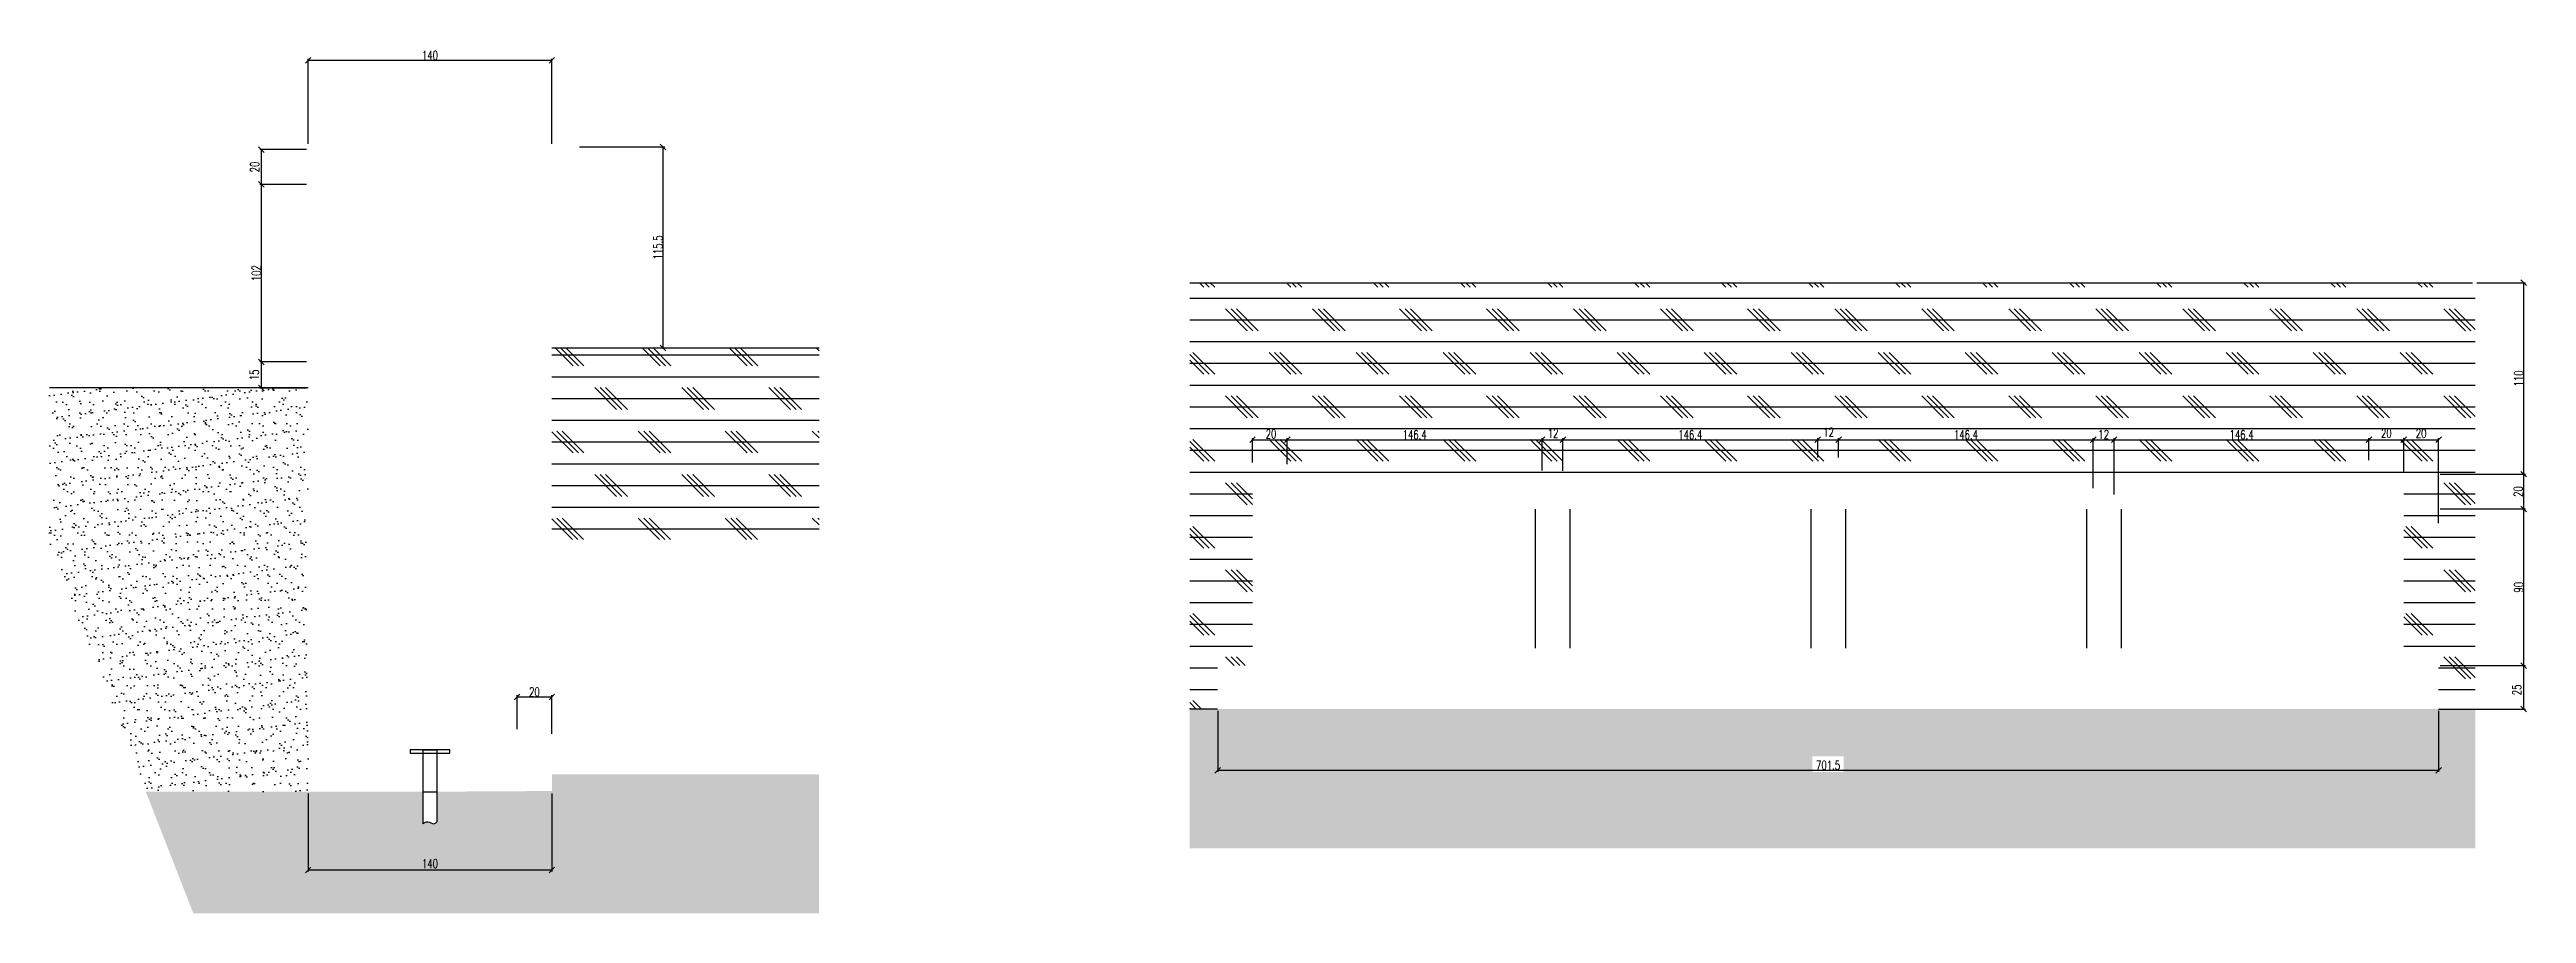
# Model space of a CAD drawing. Extents: x 307 to 786, y -197 to -94.
# Drawn here: x 750.57 to 786.15, y -106.8 to -94.39 of the extents above; entities that cross this region are included whole.
import ezdxf

# ---------------------------------------------------------------- set-up
doc = ezdxf.new("R2010")
doc.units = 0
doc.header["$LTSCALE"] = 0.5
doc.header["$MEASUREMENT"] = 0
doc.layers.get('DEFPOINTS').update_dxf_attribs({"linetype": 'CONTINUOUS'})
doc.layers.add('COTATION', color=7, linetype='CONTINUOUS')
doc.styles.add('ROMANS8', font='romans.shx', dxfattribs={"width": 0.7})
doc.dimstyles.new('I84 1-20 cm', dxfattribs={"dimscale": 0.4, "dimtxt": 0.32, "dimasz": 0.2, "dimexe": 0.06, "dimexo": 0.06, "dimgap": 0.02, "dimtad": 1, "dimdec": 1, "dimlfac": 40, "dimzin": 9, "dimdsep": 46, "dimtxsty": 'ROMANS8', "dimblk": 'OBLIQUE', "dimcen": 0.09, "dimclrd": 256, "dimclre": 256, "dimclrt": 1, "dimadec": 0, "dimazin": 0, "dimtfac": 1, "dimtdec": 1, "dimtofl": 0, "dimtmove": 2, "dimatfit": 3, "dimfxl": 3, "dimfxlon": 1, "dimtolj": 1, "dimtzin": 0, "dimarcsym": 0})
pattern_1 = [(37.5, (106.0535, 28.09576), (-0.00787417, 0.24085297), [0, -0.19, 0, -0.2125, 0, -0.203125]), (7.5, (106.0535, 28.09576), (0.22122209, 0.35276826), [0, -0.1025, 0, -0.17125, 0, -0.065625]), (327.5, (105.89975, 28.09576), (0.38926773, 0.00070738), [0, -0.0625, 0, -0.225, 0, -0.29375]), (317.5, (105.89975, 28.09576), (0.37576583, 0.10970945), [0, -0.03125, 0, -0.1475, 0, -0.16875])]

msp = doc.modelspace()

# ---------------------------------------------------------------- blocks, each defined once
blk = doc.blocks.new('_Oblique')
at = {"layer": 'COTATION', "color": 0, "lineweight": -2}
blk.add_line((-0.5, -0.5), (0.5, 0.5), dxfattribs=at)
blk = doc.blocks.new('*D782')
at = {"layer": 'COTATION', "lineweight": -2, "transparency": 16777216}
for p, q in [((754.281, -105.077), (754.281, -106.202)), ((757.781, -105.077), (757.781, -106.202)), ((754.281, -106.178), (757.781, -106.178))]:
    blk.add_line(p, q, dxfattribs=at)
at = {"layer": 'DEFPOINTS', "color": 0, "transparency": 16777216}
for p in [(754.281, -105.053), (757.781, -105.053), (757.781, -106.178)]:
    blk.add_point(p, dxfattribs=at)
at = {"layer": 'COTATION', "lineweight": -2, "transparency": 16777216, "xscale": 0.08000000000000002, "yscale": 0.08000000000000002, "zscale": 0.08000000000000002, "rotation": 180}
blk.add_blockref('_Oblique', (754.281, -106.178), dxfattribs=at)
at = {"layer": 'COTATION', "lineweight": -2, "transparency": 16777216, "xscale": 0.08000000000000002, "yscale": 0.08000000000000002, "zscale": 0.08000000000000002}
blk.add_blockref('_Oblique', (757.781, -106.178), dxfattribs=at)
at = {"layer": 'COTATION', "color": 1, "transparency": 16777216, "insert": (756.031, -106.086), "char_height": 0.128, "attachment_point": 5, "style": 'ROMANS8'}
blk.add_mtext('\\A1;140', dxfattribs=at)
blk = doc.blocks.new('*D783')
at = {"layer": 'COTATION', "lineweight": -2, "transparency": 16777216}
for p, q in [((754.257, -98.878), (753.584, -98.878)), ((753.608, -99.253), (753.608, -98.878)), ((754.257, -99.253), (753.584, -99.253))]:
    blk.add_line(p, q, dxfattribs=at)
at = {"layer": 'DEFPOINTS', "color": 0, "transparency": 16777216}
for p in [(753.608, -98.878), (754.281, -98.878), (754.281, -99.253)]:
    blk.add_point(p, dxfattribs=at)
at = {"layer": 'COTATION', "lineweight": -2, "transparency": 16777216, "xscale": 0.08000000000000002, "yscale": 0.08000000000000002, "zscale": 0.08000000000000002}
for p, rotation in [((753.608, -98.878), 90), ((753.608, -99.253), 270)]:
    blk.add_blockref('_Oblique', p, dxfattribs=dict(at, rotation=rotation))
at = {"layer": 'COTATION', "color": 1, "transparency": 16777216, "insert": (753.508, -99.065), "char_height": 0.128, "attachment_point": 5, "rotation": 90, "style": 'ROMANS8'}
blk.add_mtext('\\A1;15', dxfattribs=at)
blk = doc.blocks.new('*D784')
at = {"layer": 'COTATION', "lineweight": -2, "transparency": 16777216}
for p, q in [((754.257, -96.328), (753.584, -96.328)), ((753.608, -98.878), (753.608, -96.328)), ((754.257, -98.878), (753.584, -98.878))]:
    blk.add_line(p, q, dxfattribs=at)
at = {"layer": 'DEFPOINTS', "color": 0, "transparency": 16777216}
for p in [(753.608, -96.328), (754.281, -96.328), (754.281, -98.878)]:
    blk.add_point(p, dxfattribs=at)
at = {"layer": 'COTATION', "lineweight": -2, "transparency": 16777216, "xscale": 0.08000000000000002, "yscale": 0.08000000000000002, "zscale": 0.08000000000000002}
for p, rotation in [((753.608, -96.328), 90), ((753.608, -98.878), 270)]:
    blk.add_blockref('_Oblique', p, dxfattribs=dict(at, rotation=rotation))
at = {"layer": 'COTATION', "color": 1, "transparency": 16777216, "insert": (753.536, -97.603), "char_height": 0.128, "attachment_point": 5, "rotation": 90, "style": 'ROMANS8'}
blk.add_mtext('\\A1;102', dxfattribs=at)
blk = doc.blocks.new('*D785')
at = {"layer": 'COTATION', "lineweight": -2, "transparency": 16777216}
for p, q in [((754.257, -95.828), (753.584, -95.828)), ((753.608, -96.328), (753.608, -95.828)), ((754.257, -96.328), (753.584, -96.328))]:
    blk.add_line(p, q, dxfattribs=at)
at = {"layer": 'DEFPOINTS', "color": 0, "transparency": 16777216}
for p in [(753.608, -95.828), (754.281, -95.828), (754.281, -96.328)]:
    blk.add_point(p, dxfattribs=at)
at = {"layer": 'COTATION', "lineweight": -2, "transparency": 16777216, "xscale": 0.08000000000000002, "yscale": 0.08000000000000002, "zscale": 0.08000000000000002}
for p, rotation in [((753.608, -95.828), 90), ((753.608, -96.328), 270)]:
    blk.add_blockref('_Oblique', p, dxfattribs=dict(at, rotation=rotation))
at = {"layer": 'COTATION', "color": 1, "transparency": 16777216, "insert": (753.513, -96.078), "char_height": 0.128, "attachment_point": 5, "rotation": 90, "style": 'ROMANS8'}
blk.add_mtext('\\A1;20', dxfattribs=at)
blk = doc.blocks.new('*D786')
at = {"layer": 'COTATION', "lineweight": -2, "transparency": 16777216}
for p, q in [((754.281, -95.746), (754.281, -94.522)), ((757.781, -94.546), (754.281, -94.546)), ((757.781, -95.746), (757.781, -94.522))]:
    blk.add_line(p, q, dxfattribs=at)
at = {"layer": 'DEFPOINTS', "color": 0, "transparency": 16777216}
for p in [(754.281, -94.546), (754.281, -95.828), (757.781, -95.79)]:
    blk.add_point(p, dxfattribs=at)
at = {"layer": 'COTATION', "lineweight": -2, "transparency": 16777216, "xscale": 0.08000000000000002, "yscale": 0.08000000000000002, "zscale": 0.08000000000000002, "rotation": 180}
blk.add_blockref('_Oblique', (754.281, -94.546), dxfattribs=at)
at = {"layer": 'COTATION', "lineweight": -2, "transparency": 16777216, "xscale": 0.08000000000000002, "yscale": 0.08000000000000002, "zscale": 0.08000000000000002}
blk.add_blockref('_Oblique', (757.781, -94.546), dxfattribs=at)
at = {"layer": 'COTATION', "color": 1, "transparency": 16777216, "insert": (756.031, -94.474), "char_height": 0.128, "attachment_point": 5, "style": 'ROMANS8'}
blk.add_mtext('\\A1;140', dxfattribs=at)
blk = doc.blocks.new('*D787')
at = {"layer": 'COTATION', "lineweight": -2, "transparency": 16777216}
for p, q in [((758.178, -95.79), (759.402, -95.79)), ((759.378, -98.678), (759.378, -95.79)), ((758.178, -98.678), (759.402, -98.678))]:
    blk.add_line(p, q, dxfattribs=at)
at = {"layer": 'DEFPOINTS', "color": 0, "transparency": 16777216}
for p in [(757.781, -95.79), (759.378, -95.79), (757.781, -98.678)]:
    blk.add_point(p, dxfattribs=at)
at = {"layer": 'COTATION', "lineweight": -2, "transparency": 16777216, "xscale": 0.08000000000000002, "yscale": 0.08000000000000002, "zscale": 0.08000000000000002}
for p, rotation in [((759.378, -95.79), 90), ((759.378, -98.678), 270)]:
    blk.add_blockref('_Oblique', p, dxfattribs=dict(at, rotation=rotation))
at = {"layer": 'COTATION', "color": 1, "transparency": 16777216, "insert": (759.306, -97.234), "char_height": 0.128, "attachment_point": 5, "rotation": 90, "style": 'ROMANS8'}
blk.add_mtext('\\A1;115.5', dxfattribs=at)
blk = doc.blocks.new('*D788')
at = {"layer": 'COTATION', "lineweight": -2, "transparency": 16777216}
for p, q in [((767.846, -100.322), (767.846, -99.972)), ((768.346, -100.325), (768.346, -99.972)), ((767.846, -99.996), (768.346, -99.996))]:
    blk.add_line(p, q, dxfattribs=at)
at = {"layer": 'DEFPOINTS', "color": 0, "transparency": 16777216}
for p in [(768.346, -99.996), (767.846, -100.346), (768.346, -100.349)]:
    blk.add_point(p, dxfattribs=at)
at = {"layer": 'COTATION', "lineweight": -2, "transparency": 16777216, "xscale": 0.08000000000000002, "yscale": 0.08000000000000002, "zscale": 0.08000000000000002, "rotation": 180}
blk.add_blockref('_Oblique', (767.846, -99.996), dxfattribs=at)
at = {"layer": 'COTATION', "lineweight": -2, "transparency": 16777216, "xscale": 0.08000000000000002, "yscale": 0.08000000000000002, "zscale": 0.08000000000000002}
blk.add_blockref('_Oblique', (768.346, -99.996), dxfattribs=at)
at = {"layer": 'COTATION', "color": 1, "transparency": 16777216, "insert": (768.112, -99.913), "char_height": 0.128, "attachment_point": 5, "style": 'ROMANS8'}
blk.add_mtext('\\A1;20', dxfattribs=at)
blk = doc.blocks.new('*D789')
at = {"layer": 'COTATION', "lineweight": -2, "transparency": 16777216}
for p, q in [((768.346, -100.345), (768.346, -99.972)), ((772.005, -100.182), (772.005, -99.972)), ((768.346, -99.996), (772.005, -99.996))]:
    blk.add_line(p, q, dxfattribs=at)
at = {"layer": 'DEFPOINTS', "color": 0, "transparency": 16777216}
for p in [(772.005, -99.996), (772.005, -100.206), (768.346, -100.369)]:
    blk.add_point(p, dxfattribs=at)
at = {"layer": 'COTATION', "lineweight": -2, "transparency": 16777216, "xscale": 0.08000000000000002, "yscale": 0.08000000000000002, "zscale": 0.08000000000000002, "rotation": 180}
blk.add_blockref('_Oblique', (768.346, -99.996), dxfattribs=at)
at = {"layer": 'COTATION', "lineweight": -2, "transparency": 16777216, "xscale": 0.08000000000000002, "yscale": 0.08000000000000002, "zscale": 0.08000000000000002}
blk.add_blockref('_Oblique', (772.005, -99.996), dxfattribs=at)
at = {"layer": 'COTATION', "color": 1, "transparency": 16777216, "insert": (770.175, -99.924), "char_height": 0.128, "attachment_point": 5, "style": 'ROMANS8'}
blk.add_mtext('\\A1;146.4', dxfattribs=at)
blk = doc.blocks.new('*D790')
at = {"layer": 'COTATION', "lineweight": -2, "transparency": 16777216}
for p, q in [((772.005, -100.439), (772.005, -99.972)), ((772.305, -100.442), (772.305, -99.972)), ((772.005, -99.996), (772.305, -99.996))]:
    blk.add_line(p, q, dxfattribs=at)
at = {"layer": 'DEFPOINTS', "color": 0, "transparency": 16777216}
for p in [(772.305, -99.996), (772.005, -100.463), (772.305, -100.466)]:
    blk.add_point(p, dxfattribs=at)
at = {"layer": 'COTATION', "lineweight": -2, "transparency": 16777216, "xscale": 0.08000000000000002, "yscale": 0.08000000000000002, "zscale": 0.08000000000000002, "rotation": 180}
blk.add_blockref('_Oblique', (772.005, -99.996), dxfattribs=at)
at = {"layer": 'COTATION', "lineweight": -2, "transparency": 16777216, "xscale": 0.08000000000000002, "yscale": 0.08000000000000002, "zscale": 0.08000000000000002}
blk.add_blockref('_Oblique', (772.305, -99.996), dxfattribs=at)
at = {"layer": 'COTATION', "color": 1, "transparency": 16777216, "insert": (772.164, -99.904), "char_height": 0.128, "attachment_point": 5, "style": 'ROMANS8'}
blk.add_mtext('\\A1;12', dxfattribs=at)
blk = doc.blocks.new('*D791')
at = {"layer": 'COTATION', "lineweight": -2, "transparency": 16777216}
for p, q in [((772.305, -100.442), (772.305, -99.972)), ((775.965, -100.252), (775.965, -99.972)), ((772.305, -99.996), (775.965, -99.996))]:
    blk.add_line(p, q, dxfattribs=at)
at = {"layer": 'DEFPOINTS', "color": 0, "transparency": 16777216}
for p in [(775.965, -99.996), (775.965, -100.276), (772.305, -100.466)]:
    blk.add_point(p, dxfattribs=at)
at = {"layer": 'COTATION', "lineweight": -2, "transparency": 16777216, "xscale": 0.08000000000000002, "yscale": 0.08000000000000002, "zscale": 0.08000000000000002, "rotation": 180}
blk.add_blockref('_Oblique', (772.305, -99.996), dxfattribs=at)
at = {"layer": 'COTATION', "lineweight": -2, "transparency": 16777216, "xscale": 0.08000000000000002, "yscale": 0.08000000000000002, "zscale": 0.08000000000000002}
blk.add_blockref('_Oblique', (775.965, -99.996), dxfattribs=at)
at = {"layer": 'COTATION', "color": 1, "transparency": 16777216, "insert": (774.135, -99.924), "char_height": 0.128, "attachment_point": 5, "style": 'ROMANS8'}
blk.add_mtext('\\A1;146.4', dxfattribs=at)
blk = doc.blocks.new('*D792')
at = {"layer": 'COTATION', "lineweight": -2, "transparency": 16777216}
for p, q in [((775.965, -100.116), (775.965, -99.972)), ((776.265, -100.116), (776.265, -99.972)), ((775.965, -99.996), (776.265, -99.996))]:
    blk.add_line(p, q, dxfattribs=at)
at = {"layer": 'DEFPOINTS', "color": 0, "transparency": 16777216}
for p in [(775.965, -100.276), (776.265, -99.996), (776.265, -100.276)]:
    blk.add_point(p, dxfattribs=at)
at = {"layer": 'COTATION', "lineweight": -2, "transparency": 16777216, "xscale": 0.08000000000000002, "yscale": 0.08000000000000002, "zscale": 0.08000000000000002, "rotation": 180}
blk.add_blockref('_Oblique', (775.965, -99.996), dxfattribs=at)
at = {"layer": 'COTATION', "lineweight": -2, "transparency": 16777216, "xscale": 0.08000000000000002, "yscale": 0.08000000000000002, "zscale": 0.08000000000000002}
blk.add_blockref('_Oblique', (776.265, -99.996), dxfattribs=at)
at = {"layer": 'COTATION', "color": 1, "transparency": 16777216, "insert": (776.122, -99.888), "char_height": 0.128, "attachment_point": 5, "style": 'ROMANS8'}
blk.add_mtext('\\A1;12', dxfattribs=at)
blk = doc.blocks.new('*D793')
at = {"layer": 'COTATION', "lineweight": -2, "transparency": 16777216}
for p, q in [((776.265, -100.252), (776.265, -99.972)), ((779.924, -100.692), (779.924, -99.972)), ((776.265, -99.996), (779.924, -99.996))]:
    blk.add_line(p, q, dxfattribs=at)
at = {"layer": 'DEFPOINTS', "color": 0, "transparency": 16777216}
for p in [(776.265, -100.276), (779.924, -99.996), (779.924, -100.716)]:
    blk.add_point(p, dxfattribs=at)
at = {"layer": 'COTATION', "lineweight": -2, "transparency": 16777216, "xscale": 0.08000000000000002, "yscale": 0.08000000000000002, "zscale": 0.08000000000000002, "rotation": 180}
blk.add_blockref('_Oblique', (776.265, -99.996), dxfattribs=at)
at = {"layer": 'COTATION', "lineweight": -2, "transparency": 16777216, "xscale": 0.08000000000000002, "yscale": 0.08000000000000002, "zscale": 0.08000000000000002}
blk.add_blockref('_Oblique', (779.924, -99.996), dxfattribs=at)
at = {"layer": 'COTATION', "color": 1, "transparency": 16777216, "insert": (778.095, -99.924), "char_height": 0.128, "attachment_point": 5, "style": 'ROMANS8'}
blk.add_mtext('\\A1;146.4', dxfattribs=at)
blk = doc.blocks.new('*D794')
at = {"layer": 'COTATION', "lineweight": -2, "transparency": 16777216}
for p, q in [((779.924, -100.692), (779.924, -99.972)), ((780.224, -100.784), (780.224, -99.972)), ((779.924, -99.996), (780.224, -99.996))]:
    blk.add_line(p, q, dxfattribs=at)
at = {"layer": 'DEFPOINTS', "color": 0, "transparency": 16777216}
for p in [(780.224, -99.996), (779.924, -100.716), (780.224, -100.808)]:
    blk.add_point(p, dxfattribs=at)
at = {"layer": 'COTATION', "lineweight": -2, "transparency": 16777216, "xscale": 0.08000000000000002, "yscale": 0.08000000000000002, "zscale": 0.08000000000000002, "rotation": 180}
blk.add_blockref('_Oblique', (779.924, -99.996), dxfattribs=at)
at = {"layer": 'COTATION', "lineweight": -2, "transparency": 16777216, "xscale": 0.08000000000000002, "yscale": 0.08000000000000002, "zscale": 0.08000000000000002}
blk.add_blockref('_Oblique', (780.224, -99.996), dxfattribs=at)
at = {"layer": 'COTATION', "color": 1, "transparency": 16777216, "insert": (780.074, -99.921), "char_height": 0.128, "attachment_point": 5, "style": 'ROMANS8'}
blk.add_mtext('\\A1;12', dxfattribs=at)
blk = doc.blocks.new('*D795')
at = {"layer": 'COTATION', "lineweight": -2, "transparency": 16777216}
for p, q in [((780.224, -100.784), (780.224, -99.972)), ((783.884, -100.288), (783.884, -99.972)), ((780.224, -99.996), (783.884, -99.996))]:
    blk.add_line(p, q, dxfattribs=at)
at = {"layer": 'DEFPOINTS', "color": 0, "transparency": 16777216}
for p in [(783.884, -99.996), (783.884, -100.312), (780.224, -100.808)]:
    blk.add_point(p, dxfattribs=at)
at = {"layer": 'COTATION', "lineweight": -2, "transparency": 16777216, "xscale": 0.08000000000000002, "yscale": 0.08000000000000002, "zscale": 0.08000000000000002, "rotation": 180}
blk.add_blockref('_Oblique', (780.224, -99.996), dxfattribs=at)
at = {"layer": 'COTATION', "lineweight": -2, "transparency": 16777216, "xscale": 0.08000000000000002, "yscale": 0.08000000000000002, "zscale": 0.08000000000000002}
blk.add_blockref('_Oblique', (783.884, -99.996), dxfattribs=at)
at = {"layer": 'COTATION', "color": 1, "transparency": 16777216, "insert": (782.054, -99.924), "char_height": 0.128, "attachment_point": 5, "style": 'ROMANS8'}
blk.add_mtext('\\A1;146.4', dxfattribs=at)
blk = doc.blocks.new('*D796')
at = {"layer": 'COTATION', "lineweight": -2, "transparency": 16777216}
for p, q in [((783.884, -100.288), (783.884, -99.972)), ((784.384, -100.452), (784.384, -99.972)), ((783.884, -99.996), (784.384, -99.996))]:
    blk.add_line(p, q, dxfattribs=at)
at = {"layer": 'DEFPOINTS', "color": 0, "transparency": 16777216}
for p in [(783.884, -100.312), (784.384, -99.996), (784.384, -100.476)]:
    blk.add_point(p, dxfattribs=at)
at = {"layer": 'COTATION', "lineweight": -2, "transparency": 16777216, "xscale": 0.08000000000000002, "yscale": 0.08000000000000002, "zscale": 0.08000000000000002, "rotation": 180}
blk.add_blockref('_Oblique', (783.884, -99.996), dxfattribs=at)
at = {"layer": 'COTATION', "lineweight": -2, "transparency": 16777216, "xscale": 0.08000000000000002, "yscale": 0.08000000000000002, "zscale": 0.08000000000000002}
blk.add_blockref('_Oblique', (784.384, -99.996), dxfattribs=at)
at = {"layer": 'COTATION', "color": 1, "transparency": 16777216, "insert": (784.134, -99.902), "char_height": 0.128, "attachment_point": 5, "style": 'ROMANS8'}
blk.add_mtext('\\A1;20', dxfattribs=at)
blk = doc.blocks.new('*D802')
at = {"layer": 'COTATION', "lineweight": -2, "transparency": 16777216}
for p, q in [((784.384, -100.452), (784.384, -99.972)), ((784.884, -101.196), (784.884, -99.972)), ((784.384, -99.996), (784.884, -99.996))]:
    blk.add_line(p, q, dxfattribs=at)
at = {"layer": 'DEFPOINTS', "color": 0, "transparency": 16777216}
for p in [(784.884, -99.996), (784.384, -100.476), (784.884, -101.228)]:
    blk.add_point(p, dxfattribs=at)
at = {"layer": 'COTATION', "lineweight": -2, "transparency": 16777216, "xscale": 0.08000000000000002, "yscale": 0.08000000000000002, "zscale": 0.08000000000000002, "rotation": 180}
blk.add_blockref('_Oblique', (784.384, -99.996), dxfattribs=at)
at = {"layer": 'COTATION', "lineweight": -2, "transparency": 16777216, "xscale": 0.08000000000000002, "yscale": 0.08000000000000002, "zscale": 0.08000000000000002}
blk.add_blockref('_Oblique', (784.884, -99.996), dxfattribs=at)
at = {"layer": 'COTATION', "color": 1, "transparency": 16777216, "insert": (784.634, -99.905), "char_height": 0.128, "attachment_point": 5, "style": 'ROMANS8'}
blk.add_mtext('\\A1;20', dxfattribs=at)
blk = doc.blocks.new('*D797')
at = {"layer": 'COTATION', "lineweight": -2, "transparency": 16777216}
for p, q in [((767.346, -103.89), (767.346, -104.769)), ((784.884, -103.89), (784.884, -104.769)), ((767.346, -104.745), (784.884, -104.745))]:
    blk.add_line(p, q, dxfattribs=at)
at = {"layer": 'DEFPOINTS', "color": 0, "transparency": 16777216}
for p in [(767.346, -103.866), (784.884, -103.866), (784.884, -104.745)]:
    blk.add_point(p, dxfattribs=at)
at = {"layer": 'COTATION', "lineweight": -2, "transparency": 16777216, "xscale": 0.08000000000000002, "yscale": 0.08000000000000002, "zscale": 0.08000000000000002, "rotation": 180}
blk.add_blockref('_Oblique', (767.346, -104.745), dxfattribs=at)
at = {"layer": 'COTATION', "lineweight": -2, "transparency": 16777216, "xscale": 0.08000000000000002, "yscale": 0.08000000000000002, "zscale": 0.08000000000000002}
blk.add_blockref('_Oblique', (784.884, -104.745), dxfattribs=at)
at = {"layer": 'COTATION', "color": 1, "transparency": 16777216, "insert": (776.115, -104.673), "char_height": 0.128, "attachment_point": 5, "style": 'ROMANS8'}
blk.add_mtext('\\A1;701.5', dxfattribs=at)
blk = doc.blocks.new('*D798')
at = {"layer": 'COTATION', "lineweight": -2, "transparency": 16777216}
for p, q in [((784.907, -103.241), (786.131, -103.241)), ((786.107, -103.866), (786.107, -103.241)), ((784.907, -103.866), (786.131, -103.866))]:
    blk.add_line(p, q, dxfattribs=at)
at = {"layer": 'DEFPOINTS', "color": 0, "transparency": 16777216}
for p in [(784.111, -103.241), (786.107, -103.241), (784.111, -103.866)]:
    blk.add_point(p, dxfattribs=at)
at = {"layer": 'COTATION', "lineweight": -2, "transparency": 16777216, "xscale": 0.08000000000000002, "yscale": 0.08000000000000002, "zscale": 0.08000000000000002}
for p, rotation in [((786.107, -103.241), 90), ((786.107, -103.866), 270)]:
    blk.add_blockref('_Oblique', p, dxfattribs=dict(at, rotation=rotation))
at = {"layer": 'COTATION', "color": 1, "transparency": 16777216, "insert": (786.008, -103.591), "char_height": 0.128, "attachment_point": 5, "rotation": 90, "style": 'ROMANS8'}
blk.add_mtext('\\A1;25', dxfattribs=at)
blk = doc.blocks.new('*D799')
at = {"layer": 'COTATION', "lineweight": -2, "transparency": 16777216}
for p, q in [((784.907, -100.991), (786.131, -100.991)), ((786.107, -103.241), (786.107, -100.991)), ((784.907, -103.241), (786.131, -103.241))]:
    blk.add_line(p, q, dxfattribs=at)
at = {"layer": 'DEFPOINTS', "color": 0, "transparency": 16777216}
for p in [(783.111, -100.991), (786.107, -100.991), (784.111, -103.241)]:
    blk.add_point(p, dxfattribs=at)
at = {"layer": 'COTATION', "lineweight": -2, "transparency": 16777216, "xscale": 0.08000000000000002, "yscale": 0.08000000000000002, "zscale": 0.08000000000000002}
for p, rotation in [((786.107, -100.991), 90), ((786.107, -103.241), 270)]:
    blk.add_blockref('_Oblique', p, dxfattribs=dict(at, rotation=rotation))
at = {"layer": 'COTATION', "color": 1, "transparency": 16777216, "insert": (786.035, -102.116), "char_height": 0.128, "attachment_point": 5, "rotation": 90, "style": 'ROMANS8'}
blk.add_mtext('\\A1;90', dxfattribs=at)
blk = doc.blocks.new('*D800')
at = {"layer": 'COTATION', "lineweight": -2, "transparency": 16777216}
for p, q in [((784.907, -100.491), (786.131, -100.491)), ((786.107, -100.991), (786.107, -100.491)), ((784.907, -100.991), (786.131, -100.991))]:
    blk.add_line(p, q, dxfattribs=at)
at = {"layer": 'DEFPOINTS', "color": 0, "transparency": 16777216}
for p in [(783.611, -100.491), (786.107, -100.491), (783.111, -100.991)]:
    blk.add_point(p, dxfattribs=at)
at = {"layer": 'COTATION', "lineweight": -2, "transparency": 16777216, "xscale": 0.08000000000000002, "yscale": 0.08000000000000002, "zscale": 0.08000000000000002}
for p, rotation in [((786.107, -100.491), 90), ((786.107, -100.991), 270)]:
    blk.add_blockref('_Oblique', p, dxfattribs=dict(at, rotation=rotation))
at = {"layer": 'COTATION', "color": 1, "transparency": 16777216, "insert": (786.029, -100.741), "char_height": 0.128, "attachment_point": 5, "rotation": 90, "style": 'ROMANS8'}
blk.add_mtext('\\A1;20', dxfattribs=at)
blk = doc.blocks.new('*D801')
at = {"layer": 'COTATION', "lineweight": -2, "transparency": 16777216}
for p, q in [((785.435, -97.741), (786.131, -97.741)), ((786.107, -100.491), (786.107, -97.741)), ((784.907, -100.491), (786.131, -100.491))]:
    blk.add_line(p, q, dxfattribs=at)
at = {"layer": 'DEFPOINTS', "color": 0, "transparency": 16777216}
for p in [(785.411, -97.741), (786.107, -97.741), (783.611, -100.491)]:
    blk.add_point(p, dxfattribs=at)
at = {"layer": 'COTATION', "lineweight": -2, "transparency": 16777216, "xscale": 0.08000000000000002, "yscale": 0.08000000000000002, "zscale": 0.08000000000000002}
for p, rotation in [((786.107, -97.741), 90), ((786.107, -100.491), 270)]:
    blk.add_blockref('_Oblique', p, dxfattribs=dict(at, rotation=rotation))
at = {"layer": 'COTATION', "color": 1, "transparency": 16777216, "insert": (786.035, -99.116), "char_height": 0.128, "attachment_point": 5, "rotation": 90, "style": 'ROMANS8'}
blk.add_mtext('\\A1;110', dxfattribs=at)
blk = doc.blocks.new('*D803')
at = {"layer": 'COTATION', "lineweight": -2, "transparency": 16777216}
for p, q in [((757.281, -104.154), (757.281, -103.667)), ((757.281, -103.691), (757.781, -103.691)), ((757.781, -104.223), (757.781, -103.667))]:
    blk.add_line(p, q, dxfattribs=at)
at = {"layer": 'DEFPOINTS', "color": 0, "transparency": 16777216}
for p in [(757.781, -103.691), (757.281, -104.178), (757.781, -104.247)]:
    blk.add_point(p, dxfattribs=at)
at = {"layer": 'COTATION', "lineweight": -2, "transparency": 16777216, "xscale": 0.08000000000000002, "yscale": 0.08000000000000002, "zscale": 0.08000000000000002, "rotation": 180}
blk.add_blockref('_Oblique', (757.281, -103.691), dxfattribs=at)
at = {"layer": 'COTATION', "lineweight": -2, "transparency": 16777216, "xscale": 0.08000000000000002, "yscale": 0.08000000000000002, "zscale": 0.08000000000000002}
blk.add_blockref('_Oblique', (757.781, -103.691), dxfattribs=at)
at = {"layer": 'COTATION', "color": 1, "transparency": 16777216, "insert": (757.531, -103.619), "char_height": 0.128, "attachment_point": 5, "style": 'ROMANS8'}
blk.add_mtext('\\A1;20', dxfattribs=at)

# ---------------------------------------------------------------- dimensions: what is measured, and where the dimension line sits
at = {"layer": 'COTATION'}
for base, p1, p2, picture, middle in [((754.2811, -94.5459), (757.7811, -95.7902), (754.2811, -95.8277), '*D786', (756.0311, -94.4739)), ((772.0052, -99.9961), (768.3455, -100.3687), (772.0052, -100.2056), '*D789', (770.1753, -99.9241)), ((775.9648, -99.9961), (772.3052, -100.4656), (775.9648, -100.2759), '*D791', (774.135, -99.9241)), ((779.9245, -99.9961), (776.2648, -100.2759), (779.9245, -100.7158), '*D793', (778.0946, -99.9241)), ((783.8841, -99.9961), (780.2245, -100.8081), (783.8841, -100.3121), '*D795', (782.0543, -99.9241)), ((757.7811, -103.6914), (757.2811, -104.1777), (757.7811, -104.2468), '*D803', (757.5311, -103.6194)), ((784.8841, -104.7451), (767.3455, -103.8665), (784.8841, -103.8665), '*D797', (776.1148, -104.6731))]:
    dim = msp.add_linear_dim(base=base, p1=p1, p2=p2, dimstyle='I84 1-20 cm', dxfattribs=at)
    dim.commit()
    dim.dimension.update_dxf_attribs({"geometry": picture, "text_midpoint": middle})
for base, p1, p2, picture, middle in [((753.6081, -95.8277), (754.2811, -96.3277), (754.2811, -95.8277), '*D785', (753.5133, -96.0777)), ((753.6081, -98.8777), (754.2811, -99.2527), (754.2811, -98.8777), '*D783', (753.5078, -99.0652)), ((786.1067, -100.4915), (783.1108, -100.9915), (783.6108, -100.4915), '*D800', (786.0287, -100.7415)), ((786.1067, -103.2415), (784.1108, -103.8665), (784.1108, -103.2415), '*D798', (786.0085, -103.5915))]:
    dim = msp.add_linear_dim(base=base, p1=p1, p2=p2, angle=90, dimstyle='I84 1-20 cm', dxfattribs=at)
    dim.commit()
    dim.dimension.update_dxf_attribs({"geometry": picture, "text_midpoint": middle, "dimtype": 160})
for base, p1, p2, picture, middle in [((759.3783, -95.7902), (757.7811, -98.6777), (757.7811, -95.7902), '*D787', (759.3063, -97.234)), ((753.6081, -96.3277), (754.2811, -98.8777), (754.2811, -96.3277), '*D784', (753.5361, -97.6027)), ((786.1067, -97.7415), (783.6108, -100.4915), (785.4106, -97.7415), '*D801', (786.0347, -99.1165)), ((786.1067, -100.9915), (784.1108, -103.2415), (783.1108, -100.9915), '*D799', (786.0347, -102.1165))]:
    dim = msp.add_linear_dim(base=base, p1=p1, p2=p2, angle=90, dimstyle='I84 1-20 cm', dxfattribs=at)
    dim.commit()
    dim.dimension.update_dxf_attribs({"geometry": picture, "text_midpoint": middle})
for base, p1, p2, picture, middle in [((768.3455, -99.9961), (767.8455, -100.3456), (768.3455, -100.3489), '*D788', (768.1115, -99.9131)), ((772.3052, -99.9961), (772.0052, -100.4627), (772.3052, -100.4656), '*D790', (772.1645, -99.9038)), ((780.2245, -99.9961), (779.9245, -100.7158), (780.2245, -100.8081), '*D794', (780.0745, -99.9211)), ((784.3841, -99.9961), (783.8841, -100.3121), (784.3841, -100.4761), '*D796', (784.1341, -99.9025)), ((784.8841, -99.9961), (784.3841, -100.4761), (784.8841, -101.2279), '*D802', (784.6341, -99.9048)), ((757.7811, -106.1782), (754.2811, -105.0527), (757.7811, -105.0527), '*D782', (756.0311, -106.0861))]:
    dim = msp.add_linear_dim(base=base, p1=p1, p2=p2, dimstyle='I84 1-20 cm', dxfattribs=at)
    dim.commit()
    dim.dimension.update_dxf_attribs({"geometry": picture, "text_midpoint": middle, "dimtype": 160})
at = {"layer": 'COTATION', "color": 1}
dim = msp.add_linear_dim(base=(776.2648, -99.9961), p1=(775.9648, -100.2759), p2=(776.2648, -100.2759), dimstyle='I84 1-20 cm', override={"dimfxl": 0.3}, dxfattribs=at)
dim.commit()
dim.dimension.update_dxf_attribs({"geometry": '*D792', "text_midpoint": (776.1225, -99.8878), "dimtype": 160})

# ---------------------------------------------------------------- hatches: boundary and pattern name
at = {"layer": 'COTATION'}
h = msp.add_hatch(dxfattribs=at)
h.set_pattern_fill('CORK', color=251, scale=2.5)
h.set_pattern_definition([(0, (-135.51005, 217.35114), (0, 0.3125), []), (135, (-135.3538, 217.1949), (-0.625, -0.625), [0.4419417, -0.4419417]), (135, (-135.2757, 217.1949), (-0.625, -0.625), [0.4419417, -0.4419417]), (135, (-135.19755, 217.1949), (-0.625, -0.625), [0.4419417, -0.4419417])])
h.paths.add_polyline_path([(767.4926, -102.0164), (767.7017, -102.0164), (767.7017, -101.8244), (767.4926, -101.8244)], flags=24)
h.paths.add_polyline_path([(784.5116, -101.9971), (784.7566, -101.9971), (784.7566, -101.7721), (784.5116, -101.7721)], flags=24)
h.paths.add_polyline_path([(766.9437, -97.7415), (766.9437, -103.8665), (767.3455, -103.8665), (767.3455, -103.2415), (767.8455, -103.2415), (767.8455, -100.4915), (784.3841, -100.4915), (784.3841, -103.2415), (784.8841, -103.2415), (784.8841, -103.8665), (785.4106, -103.8665), (785.4106, -97.7415)])
h = msp.add_hatch(dxfattribs=at)
h.set_pattern_fill('CORK', color=251, scale=2.5)
h.set_pattern_definition([(0, (106.0535, 28.09576), (0, 0.3125), []), (135, (106.20975, 27.9395), (-0.625, -0.625), [0.4419417, -0.4419417]), (135, (106.2879, 27.9395), (-0.625, -0.625), [0.4419417, -0.4419417]), (135, (106.366, 27.9395), (-0.625, -0.625), [0.4419417, -0.4419417])])
h.paths.add_polyline_path([(769.3308, -100.2252), (769.3308, -99.8802), (769.1058, -99.8802), (769.1058, -100.2252)], flags=24)
h.paths.add_polyline_path([(761.9172, -98.8341), (763.6455, -98.8341), (763.6455, -98.1341), (761.9172, -98.1341)], flags=9)
h.paths.add_polyline_path([(761.62, -101.4277), (761.62, -98.6777), (757.7811, -98.6777), (757.7811, -101.4277)])
h = msp.add_hatch(dxfattribs=at)
h.set_pattern_fill('AR-SAND', color=251, scale=0.125, style=0)
h.set_pattern_definition(pattern_1)
h.paths.add_polyline_path([(754.2811, -99.2527), (750.5651, -99.2527), (750.5651, -101.5098), (751.9482, -105.0527), (754.2811, -105.0527)])
h = msp.add_hatch(dxfattribs=at)
h.set_pattern_fill('AR-SAND', color=251, scale=0.125, style=0)
h.set_pattern_definition([(37.5, (-77.64467, 217.35114), (-0.00787417, 0.24085297), [0, -0.19, 0, -0.2125, 0, -0.203125]), (7.5, (-77.64467, 217.35114), (0.22122209, 0.35276826), [0, -0.1025, 0, -0.17125, 0, -0.065625]), (327.5, (-77.79842, 217.35114), (0.389267733, 0.00070738), [0, -0.0625, 0, -0.225, 0, -0.29375]), (317.5, (-77.79842, 217.35114), (0.37576583, 0.10970945), [0, -0.03125, 0, -0.1475, 0, -0.16875])])
h.paths.add_polyline_path([(775.8877, -104.7709), (776.3389, -104.7709), (776.3389, -104.5449), (775.8877, -104.5449)], flags=16)
h.paths.add_polyline_path([(766.9437, -103.8665), (766.9437, -105.8665), (785.4106, -105.8665), (785.4106, -103.8665)])
h = msp.add_hatch(dxfattribs=at)
h.set_pattern_fill('AR-SAND', color=251, scale=0.125, style=0)
h.set_pattern_definition(pattern_1)
h.paths.add_polyline_path([(761.62, -106.8027), (761.62, -104.8027), (757.7811, -104.8027), (757.7811, -105.0433), (756.1311, -105.0527), (756.1311, -105.4846), (756.113, -105.5002), (756.0945, -105.5113), (756.075, -105.5133), (756.0545, -105.5067), (756.0335, -105.4965), (756.0123, -105.4875), (755.9915, -105.4847), (755.9711, -105.4898), (755.951, -105.5003), (755.9311, -105.5135), (755.9311, -105.0527), (751.9482, -105.0527), (752.6314, -106.8027)])

# ---------------------------------------------------------------- linework, layer by layer
at = {"layer": 'COTATION', "color": 251}
for p, q in [((766.9437, -97.7415), (785.3726, -97.7415)), ((767.3455, -103.8665), (766.9437, -103.8665))]:
    msp.add_line(p, q, dxfattribs=at)
at = {"layer": 'COTATION'}
for p, q in [((757.7811, -98.6777), (761.62, -98.6777)), ((754.2811, -99.2527), (750.5651, -99.2527)), ((771.9052, -100.9915), (771.9052, -102.9915)), ((772.4052, -100.9915), (772.4052, -102.9915)), ((775.8648, -100.9915), (775.8648, -102.9915)), ((776.3648, -100.9915), (776.3648, -102.9915)), ((779.8245, -100.9915), (779.8245, -102.9915)), ((780.3245, -100.9915), (780.3245, -102.9915)), ((784.8841, -103.8665), (785.4106, -103.8665)), ((755.9311, -105.0527), (756.1311, -105.0527))]:
    msp.add_line(p, q, dxfattribs=at)
msp.add_lwpolyline([(756.3152, -104.4527), (755.747, -104.4527), (755.747, -104.5007), (756.3152, -104.5007)], close=True, dxfattribs=at)
msp.add_lwpolyline([(755.9311, -105.5135), (755.9311, -104.4527), (756.1311, -104.4527), (756.1311, -105.4846)], dxfattribs=at)
msp.add_spline([(755.9311, -105.5135), (755.9999, -105.4848), (756.0855, -105.5135), (756.1311, -105.4846)], degree=3, dxfattribs=at)

msp.set_redraw_order([(e.dxf.handle, doc.entitydb.next_handle()) for e in msp.query("TEXT MTEXT ATTDEF DIMENSION ARC_DIMENSION")])  # texts and dimensions are drawn at this point

doc.saveas('drawing.dxf')
